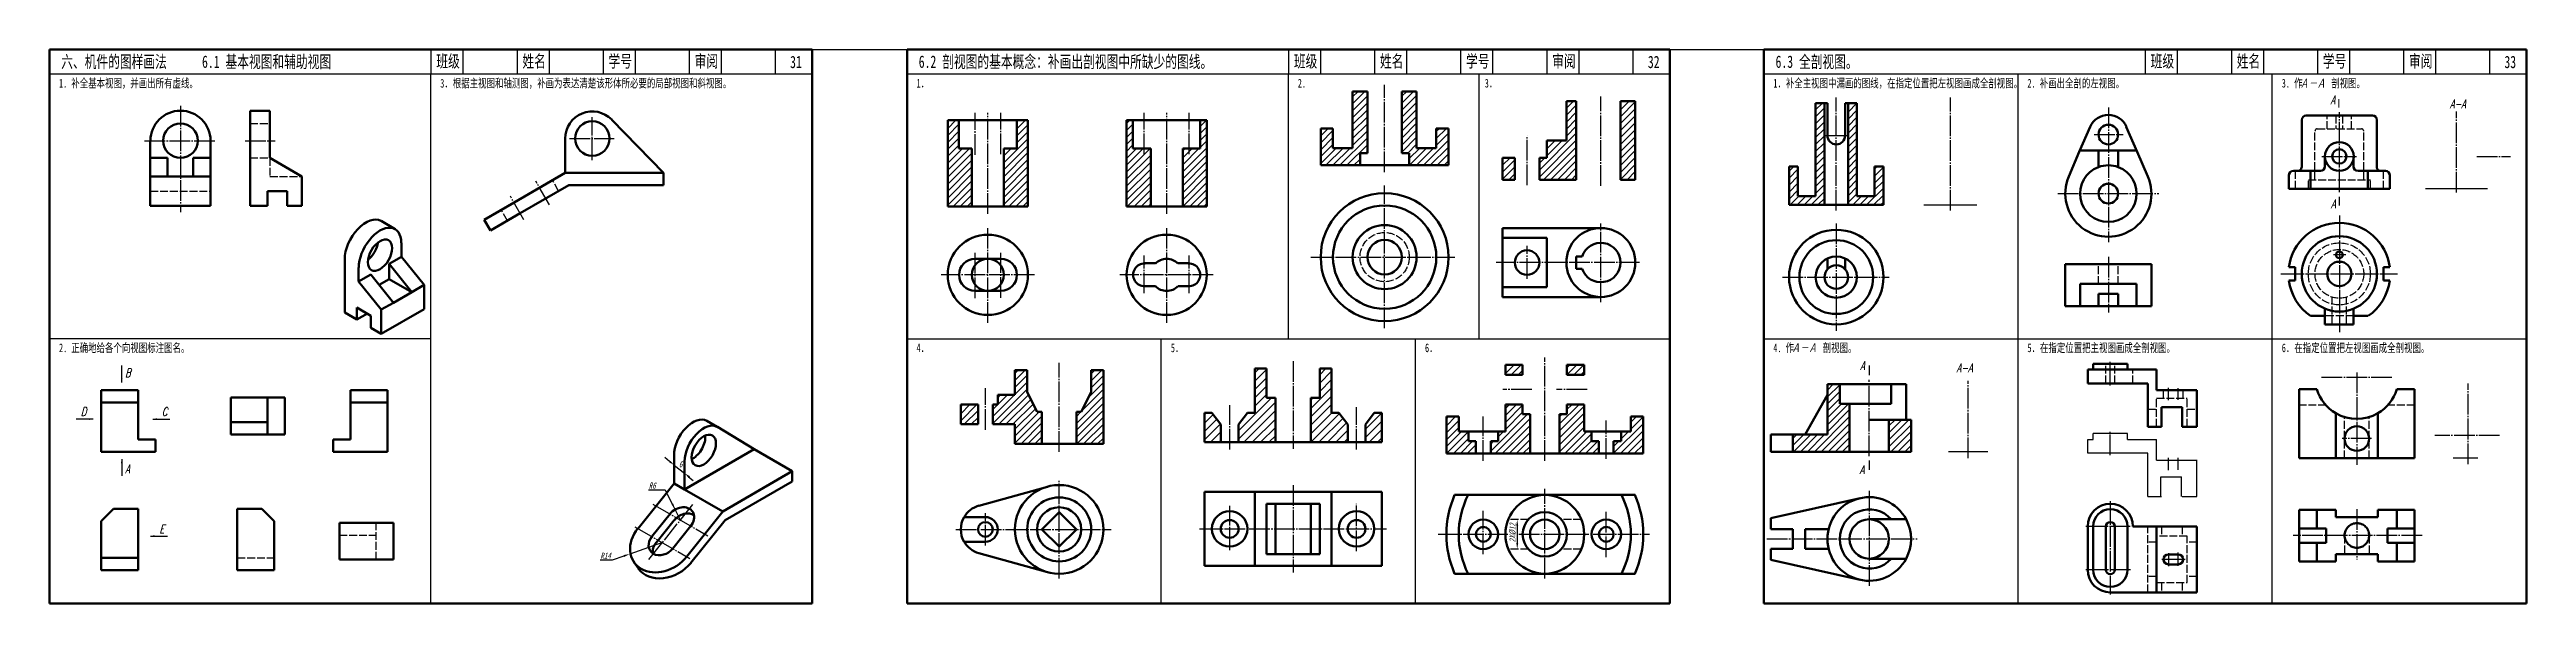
# Model space of a CAD drawing. Header units: millimetres. Extents: x -334 to 3025, y 133 to 867.
# Drawn here: x -334 to 673, y 642 to 867 of the extents above; entities that cross this region are included whole.
import ezdxf

# ---------------------------------------------------------------- set-up
doc = ezdxf.new("R2010")
doc.units = ezdxf.units.MM
doc.header["$LTSCALE"] = 0.8
doc.header["$PDMODE"] = 33
doc.header["$PDSIZE"] = 1.5
doc.linetypes.add('myCENTER', pattern=[18, 15, -1, 1, -1])
doc.linetypes.add('myHIDDEN', pattern=[5, 4, -1])
doc.layers.get('Defpoints').update_dxf_attribs({"lineweight": 20})
for name, color, linetype, lineweight in [('中心线', 7, 'myCENTER', 25), ('剖面线', 7, 'Continuous', 25), ('尺寸', 7, 'Continuous', 25), ('文字', 7, 'Continuous', 25), ('标注', 7, 'Continuous', 25), ('标题文字', 7, 'Continuous', 25), ('粗实线', 7, 'Continuous', 50), ('细实线', 7, 'Continuous', 25), ('虚线', 7, 'myHIDDEN', 25)]:
    doc.layers.add(name, color=color, linetype=linetype, lineweight=lineweight)
doc.styles.add('字母标注-2.5号', font='txt.shx', dxfattribs={"width": 0.7, "oblique": 15, "height": 2.5})
doc.styles.add('尺寸文字1-2.5号', font='SimSun.ttf', dxfattribs={"width": 0.7, "oblique": 15, "height": 2.5})
doc.styles.add('标题字母', font='', dxfattribs={"width": 0.7, "oblique": 15, "height": 5})
doc.styles.add('标题汉字1-5号', font='SimSun.ttf', dxfattribs={"width": 0.7, "height": 5})
doc.styles.add('标题汉字2-3.5号', font='SimSun.ttf', dxfattribs={"width": 0.7, "height": 3.5})
doc.styles.get('标题字母').set_extended_font_data('FZFangSong-Z02')
doc.dimstyles.new('尺寸25', dxfattribs={"dimtxt": 2.5, "dimasz": 2.5, "dimexe": 2, "dimexo": 0, "dimgap": 0.5, "dimtad": 1, "dimdec": 0, "dimdsep": 46, "dimtxsty": '尺寸文字1-2.5号', "dimcen": 0, "dimadec": 0, "dimazin": 0, "dimtfac": 1, "dimtdec": 0, "dimtmove": 0, "dimatfit": 3, "dimfxl": 0, "dimarcsym": 0})
pattern_1 = [(45, (0, 285.6778), (-1.4142136, 1.4142136), [])]
pattern_2 = [(45, (77.5, 289.6149), (-1.4142136, 1.4142136), [])]
pattern_3 = [(45, (234.3003, 702.7806), (-1.414214, 1.414214), [])]
pattern_4 = [(45, (-28.354, 204.6416), (-1.697056, 1.697056), [])]

msp = doc.modelspace()

# ---------------------------------------------------------------- texts
at = {"layer": '尺寸', "style": '尺寸文字1-2.5号', "oblique": 15, "width": 0.7}
msp.add_text('6', height=2.5, dxfattribs=at).set_placement((-77.7, 697.2))
at = {"layer": '尺寸', "insert": (-88.5, 689.8), "char_height": 2.5, "attachment_point": 5, "style": '尺寸文字1-2.5号'}
msp.add_mtext('R6', dxfattribs=at)
at = {"layer": '尺寸', "insert": (261.2, 670.6), "char_height": 2.5, "attachment_point": 5, "rotation": 90, "style": '尺寸文字1-2.5号'}
msp.add_mtext('2X%%C12', dxfattribs=at)
at = {"layer": '标注', "style": '字母标注-2.5号', "oblique": 15, "width": 0.7}
for s, p in [('A', (593.7, 844.8)), ('A-A', (642.2, 843.1)), ('A', (593.9, 802.5)), ('B', (-302.8, 733.9)), ('A', (402.5, 736.8)), ('A-A', (441.7, 735.9)), ('D', (-320.8, 718.1)), ('C', (-287.9, 718.1)), ('A', (-302.8, 694.8)), ('A', (402.3, 694.5)), ('E', (-288.9, 670.4))]:
    msp.add_text(s, height=3.5, dxfattribs=at).set_placement(p)
at = {"layer": '标题文字', "width": 0.7}
for s, height, style, p in [('六、机件的图样画法      6.1 基本视图和辅助视图', 5, '标题汉字1-5号', (-328.8, 859.5)), ('班级', 5, '标题汉字1-5号', (-176.3, 859.7)), ('姓名', 5, '标题汉字1-5号', (-141.3, 859.7)), ('学号', 5, '标题汉字1-5号', (-106.3, 859.7)), ('审阅', 5, '标题汉字1-5号', (-71.3, 859.7)), ('31', 5, '标题汉字1-5号', (-32.5, 859.4)), ('6.2 剖视图的基本概念：补画出剖视图中所缺少的图线。', 5, '标题汉字1-5号', (19.8, 859.5)), ('班级', 5, '标题汉字1-5号', (172.3, 859.7)), ('姓名', 5, '标题汉字1-5号', (207.3, 859.7)), ('学号', 5, '标题汉字1-5号', (242.3, 859.7)), ('审阅', 5, '标题汉字1-5号', (277.3, 859.7)), ('32', 5, '标题汉字1-5号', (316.2, 859.4)), ('6.3 全剖视图。', 5, '标题汉字1-5号', (368.1, 859.5)), ('班级', 5, '标题汉字1-5号', (520.6, 859.7)), ('姓名', 5, '标题汉字1-5号', (555.6, 859.7)), ('学号', 5, '标题汉字1-5号', (590.6, 859.7)), ('审阅', 5, '标题汉字1-5号', (625.6, 859.7)), ('33', 5, '标题汉字1-5号', (664.4, 859.4)), ('1. 补全基本视图，并画出所有虚线。', 3.5, '标题汉字2-3.5号', (-329.7, 851.5)), ('3．根据主视图和轴测图，补画为表达清楚该形体所必要的局部视图和斜视图。', 3.5, '标题汉字2-3.5号', (-174.7, 851.5)), ('1．', 3.5, '标题汉字2-3.5号', (18.9, 851.5)), ('2.', 3.5, '标题汉字2-3.5号', (173.9, 851.5)), ('3．', 3.5, '标题汉字2-3.5号', (249.9, 851.5)), ('1．补全主视图中漏画的图线，在指定位置把左视图画成全剖视图。', 3.5, '标题汉字2-3.5号', (367.2, 851.5)), ('2. 补画出全剖的左视图。', 3.5, '标题汉字2-3.5号', (470.5, 851.5)), ('3. 作       剖视图。', 3.5, '标题汉字2-3.5号', (573.9, 851.5)), ('2. 正确地给各个向视图标注图名。', 3.5, '标题汉字2-3.5号', (-329.7, 744)), ('4．', 3.5, '标题汉字2-3.5号', (18.9, 744)), ('5．', 3.5, '标题汉字2-3.5号', (122.3, 744)), ('6．', 3.5, '标题汉字2-3.5号', (225.6, 744)), ('4. 作       剖视图。', 3.5, '标题汉字2-3.5号', (367.2, 744)), ('5．在指定位置把主视图画成全剖视图。', 3.5, '标题汉字2-3.5号', (470.5, 744)), ('6．在指定位置把左视图画成全剖视图。 ', 3.5, '标题汉字2-3.5号', (573.9, 744))]:
    msp.add_text(s, height=height, dxfattribs=dict(at, style=style)).set_placement(p)
at = {"layer": '标题文字', "style": '标题字母', "oblique": 15, "width": 0.7}
for p in [(581.3, 851.5), (374.6, 744)]:
    msp.add_text('Ａ－Ａ', height=3.5, dxfattribs=at).set_placement(p)

# ---------------------------------------------------------------- blocks, each defined once
blk = doc.blocks.new('*D71')
at = {"layer": 'Defpoints', "color": 0}
for p in [(-84.4, 666.7), (-97.6, 662)]:
    blk.add_point(p, dxfattribs=at)
at = {"layer": '尺寸', "color": 0, "lineweight": -2}
for p, q in [((-84.4, 666.7), (-97.6, 662)), ((-109.7, 659.6), (-104.7, 659.6)), ((-104.7, 659.6), (-100, 661.2))]:
    blk.add_line(p, q, dxfattribs=at)
at = {"layer": '尺寸', "color": 0}
blk.add_solid([(-100.1, 661.6), (-99.9, 660.8), (-97.6, 662)], dxfattribs=at)
at = {"layer": '尺寸', "color": 0, "insert": (-107.5, 661.3), "char_height": 2.5, "attachment_point": 5, "style": '尺寸文字1-2.5号'}
blk.add_mtext('R14', dxfattribs=at)

# ---------------------------------------------------------------- dimensions: what is measured, and where the dimension line sits
at = {"layer": '尺寸'}
dim = msp.add_radius_dim(center=(-84.4, 666.7), mpoint=(-97.6, 662), dimstyle='尺寸25', override={"dimtoh": 1}, dxfattribs=at)
dim.commit()
dim.dimension.update_dxf_attribs({"geometry": '*D71', "text_midpoint": (-107.5, 661.3)})

# ---------------------------------------------------------------- hatches: boundary and pattern name
at = {"layer": '剖面线'}
h = msp.add_hatch(dxfattribs=at)
h.set_pattern_fill('_USER', color=256, scale=2, angle=45, style=0, pattern_type=0)
h.set_pattern_definition([(45, (396.833, 290.3452), (-1.4142136, 1.4142136), [])])
h.paths.add_polyline_path([(235.2, 819.9), (235.2, 834.9), (230.2, 834.9), (230.2, 826.9), (222.2, 826.9), (222.2, 849.9), (216.2, 849.9), (216.2, 824.9), (219.2, 824.9), (219.2, 819.9)])
h.paths.add_polyline_path([(183.2, 834.9), (183.2, 819.9), (199.2, 819.9), (199.2, 824.9), (202.2, 824.9), (202.2, 849.9), (196.2, 849.9), (196.2, 826.9), (188.2, 826.9), (188.2, 834.9)])
h = msp.add_hatch(dxfattribs=at)
h.set_pattern_fill('_USER', color=256, scale=2, angle=45, style=0, pattern_type=0)
h.set_pattern_definition(pattern_2)
h.paths.add_polyline_path([(287.1, 846), (283.1, 846), (283.1, 830), (275.1, 830), (275.1, 823), (272.1, 823), (272.1, 814), (287.1, 814)])
h = msp.add_hatch(dxfattribs=at)
h.set_pattern_fill('_USER', color=256, scale=2, angle=45, style=0, pattern_type=0)
h.set_pattern_definition(pattern_2)
h.paths.add_polyline_path([(311.1, 846), (305.1, 846), (305.1, 814), (311.1, 814)])
h = msp.add_hatch(dxfattribs=at)
h.set_pattern_fill('_USER', color=256, scale=2, angle=45, style=0, pattern_type=0)
h.set_pattern_definition(pattern_1)
h.paths.add_polyline_path([(31.6, 803.2), (41.4, 803.2), (41.4, 826.7), (36.1, 826.7), (36.1, 838.2), (31.6, 838.2)])
h = msp.add_hatch(dxfattribs=at)
h.set_pattern_fill('_USER', color=256, scale=2, angle=45, style=0, pattern_type=0)
h.set_pattern_definition(pattern_1)
h.paths.add_polyline_path([(64.2, 838.2), (59.7, 838.2), (59.7, 826.7), (54.4, 826.7), (54.4, 803.2), (64.2, 803.2)])
h = msp.add_hatch(dxfattribs=at)
h.set_pattern_fill('_USER', color=256, scale=2, angle=45, style=0, pattern_type=0)
h.set_pattern_definition(pattern_1)
h.paths.add_polyline_path([(104.3, 803.2), (114.1, 803.2), (114.1, 826.7), (106.9, 826.7), (106.9, 838.2), (104.3, 838.2)])
h = msp.add_hatch(dxfattribs=at)
h.set_pattern_fill('_USER', color=256, scale=2, angle=45, style=0, pattern_type=0)
h.set_pattern_definition(pattern_1)
h.paths.add_polyline_path([(136.9, 838.2), (134.2, 838.2), (134.2, 826.7), (127.1, 826.7), (127.1, 803.2), (136.9, 803.2)])
h = msp.add_hatch(dxfattribs=at)
h.set_pattern_fill('_USER', color=256, scale=2, angle=45, style=0, pattern_type=0)
h.set_pattern_definition([(45, (141.6032, 393.1778), (-1.4142136, 1.4142136), [])])
h.paths.add_polyline_path([(373.6, 803.8), (388, 803.8), (388, 845.2), (384.4, 845.2), (384.4, 807.4), (377.2, 807.4), (377.2, 819.4), (373.6, 819.4)])
h.paths.add_polyline_path([(401.2, 845.2), (397.6, 845.2), (397.6, 803.8), (412, 803.8), (412, 819.4), (408.4, 819.4), (408.4, 807.4), (401.2, 807.4)])
h = msp.add_hatch(dxfattribs=at)
h.set_pattern_fill('_USER', color=256, scale=2, angle=45, style=0, pattern_type=0)
h.set_pattern_definition(pattern_2)
h.paths.add_polyline_path([(262.1, 823), (257.1, 823), (257.1, 814), (262.1, 814)])
h = msp.add_hatch(dxfattribs=at)
h.set_pattern_fill('_USER', color=256, scale=2, angle=45, style=0, pattern_type=0)
h.set_pattern_definition([(45, (-85.9899, 675.2985), (-1.414214, 1.414214), [])])
h.paths.add_polyline_path([(43.9, 722.7), (36.9, 722.7), (36.9, 714.7), (43.9, 714.7)])
h.paths.add_polyline_path([(69.9, 706.7), (69.9, 719.7), (67.9, 719.7), (63.9, 727.7), (63.9, 736.7), (58.9, 736.7), (58.9, 726.7), (51.9, 726.7), (51.9, 722.7), (49.9, 722.7), (49.9, 714.7), (58.9, 714.7), (58.9, 706.7)])
h.paths.add_polyline_path([(83.9, 719.7), (83.9, 706.7), (94.9, 706.7), (94.9, 736.7), (89.9, 736.7), (89.9, 727.7), (85.9, 719.7)])
h = msp.add_hatch(dxfattribs=at)
h.set_pattern_fill('_USER', color=256, scale=2.4, angle=45, style=0, pattern_type=0)
h.set_pattern_definition(pattern_4)
h.paths.add_polyline_path([(164.8, 707.4), (164.8, 725.4), (161.2, 725.4), (161.2, 737.4), (156.4, 737.4), (156.4, 719.4), (153.4, 719.4), (149.8, 714.6), (149.8, 707.4)])
h = msp.add_hatch(dxfattribs=at)
h.set_pattern_fill('_USER', color=256, scale=2.4, angle=45, style=0, pattern_type=0)
h.set_pattern_definition(pattern_4)
h.paths.add_polyline_path([(179.2, 707.4), (194.2, 707.4), (194.2, 714.6), (190.6, 719.4), (187.6, 719.4), (187.6, 737.4), (182.8, 737.4), (182.8, 725.4), (179.2, 725.4)])
h = msp.add_hatch(dxfattribs=at)
h.set_pattern_fill('_USER', color=256, scale=2, angle=45, style=0, pattern_type=0)
h.set_pattern_definition(pattern_3)
h.paths.add_polyline_path([(265.3, 734.8), (265.3, 738.8), (258.3, 738.8), (258.3, 734.8)])
h = msp.add_hatch(dxfattribs=at)
h.set_pattern_fill('_USER', color=256, scale=2, angle=45, style=0, pattern_type=0)
h.set_pattern_definition(pattern_3)
h.paths.add_polyline_path([(283.3, 738.8), (283.3, 734.8), (290.3, 734.8), (290.3, 738.8)])
h = msp.add_hatch(dxfattribs=at)
h.set_pattern_fill('_USER', color=256, scale=2, angle=45, style=0, pattern_type=0)
h.set_pattern_definition(pattern_1)
h.paths.add_polyline_path([(398.2, 723), (394.2, 723), (394.2, 731), (389.2, 731), (389.2, 710.5), (380.2, 710.5), (375.2, 710.5), (375.2, 703.5), (398.2, 703.5)])
h.paths.add_polyline_path([(414.2, 703.5), (423.2, 703.5), (423.2, 716.5), (414.2, 716.5)])
h = msp.add_hatch(dxfattribs=at)
h.set_pattern_fill('_USER', color=256, scale=2.4, angle=45, style=0, pattern_type=0)
h.set_pattern_definition(pattern_4)
h.paths.add_polyline_path([(142.6, 707.4), (142.6, 714.6), (139, 719.4), (136, 719.4), (136, 707.4)])
h = msp.add_hatch(dxfattribs=at)
h.set_pattern_fill('_USER', color=256, scale=2.4, angle=45, style=0, pattern_type=0)
h.set_pattern_definition(pattern_4)
h.paths.add_polyline_path([(208, 707.4), (208, 719.4), (205, 719.4), (201.4, 714.6), (201.4, 707.4)])
h = msp.add_hatch(dxfattribs=at)
h.set_pattern_fill('_USER', color=256, scale=2, angle=45, style=0, pattern_type=0)
h.set_pattern_definition(pattern_3)
h.paths.add_polyline_path([(243.3, 707.8), (243.3, 711.8), (239.3, 711.8), (239.3, 717.8), (234.3, 717.8), (234.3, 702.8), (246.3, 702.8), (246.3, 707.8)])
h = msp.add_hatch(dxfattribs=at)
h.set_pattern_fill('_USER', color=256, scale=2, angle=45, style=0, pattern_type=0)
h.set_pattern_definition(pattern_3)
h.paths.add_polyline_path([(258.3, 711.8), (255.3, 711.8), (255.3, 707.8), (252.3, 707.8), (252.3, 702.8), (268.3, 702.8), (268.3, 718.8), (265.3, 718.8), (265.3, 722.8), (258.3, 722.8)])
h = msp.add_hatch(dxfattribs=at)
h.set_pattern_fill('_USER', color=256, scale=2, angle=45, style=0, pattern_type=0)
h.set_pattern_definition(pattern_3)
h.paths.add_polyline_path([(290.3, 711.8), (290.3, 722.8), (283.3, 722.8), (283.3, 718.8), (280.3, 718.8), (280.3, 702.8), (296.3, 702.8), (296.3, 707.8), (293.3, 707.8), (293.3, 711.8)])
h = msp.add_hatch(dxfattribs=at)
h.set_pattern_fill('_USER', color=256, scale=2, angle=45, style=0, pattern_type=0)
h.set_pattern_definition(pattern_3)
h.paths.add_polyline_path([(314.3, 702.8), (314.3, 717.8), (309.3, 717.8), (309.3, 711.8), (305.3, 711.8), (305.3, 707.8), (302.3, 707.8), (302.3, 702.8)])

# ---------------------------------------------------------------- linework, layer by layer
for p, q in [((170.1, 749.4), (170.1, 856.9)), ((247.6, 749.4), (247.6, 856.9)), ((466.7, 641.9), (466.7, 856.9)), ((570, 641.9), (570, 856.9)), ((-178.5, 749.4), (-333.5, 749.4)), ((15.1, 749.4), (325.1, 749.4)), ((118.4, 641.9), (118.4, 749.4)), ((221.8, 641.9), (221.8, 749.4)), ((363.4, 749.4), (673.4, 749.4))]:
    msp.add_line(p, q)
at = {"layer": '中心线', "ltscale": 0.7}
for p, q in [((209.2, 817.1), (209.2, 852.6)), ((297.1, 811.6), (297.1, 847.8)), ((392.8, 801.5), (392.8, 847.5)), ((439.2, 801.5), (439.2, 847.5)), ((-280.3, 844.1), (-280.3, 800.8)), ((-112.9, 822), (-112.9, 839.4)), ((42.7, 824.2), (42.7, 841.2)), ((47.9, 800.2), (47.9, 841.2)), ((53.2, 824.4), (53.2, 841.2)), ((111.4, 824.4), (111.4, 841.2)), ((120.6, 800.2), (120.6, 841.2)), ((129.8, 824.4), (129.8, 841.2)), ((503.4, 843.4), (503.4, 788.7)), ((597.3, 809), (597.3, 841.5)), ((644.9, 808.8), (644.9, 841.7)), ((-294.9, 829.9), (-266.1, 829.9)), ((-254, 829.9), (-241.8, 829.9)), ((-122.2, 830.8), (-104, 830.8)), ((267.1, 811.8), (267.1, 832)), ((387.9, 832), (397.7, 832)), ((497.6, 832.4), (509.4, 832.4)), ((590.2, 823.5), (604.3, 823.5)), ((653.2, 823.5), (666.9, 823.5)), ((209.2, 753.8), (209.2, 811.7)), ((482.9, 808.4), (523.9, 808.4)), ((297.1, 764.3), (297.1, 796.3)), ((392.8, 796.3), (392.8, 752.6)), ((597.3, 799.5), (597.3, 752.1)), ((47.9, 755.9), (47.9, 794.4)), ((120.6, 755.9), (120.6, 794.4)), ((267.1, 773.8), (267.1, 787.2)), ((66.9, 775.4), (28.9, 775.4)), ((42.7, 765.9), (42.7, 784.5)), ((53.2, 766.1), (53.2, 784.3)), ((139.5, 775.4), (101.6, 775.4)), ((111.4, 767.9), (111.4, 783.3)), ((129.8, 767.9), (129.8, 783.3)), ((179.2, 782.6), (237.7, 782.6)), ((312.8, 780.4), (254.5, 780.4)), ((503.4, 782.7), (503.4, 760.1)), ((573.5, 775.8), (621, 775.8)), ((599.9, 783.5), (594.9, 783.5)), ((370.9, 774.5), (414.3, 774.5)), ((76.9, 703.5), (76.9, 739.7)), ((172, 740.4), (172, 704.7)), ((274.3, 699.8), (274.3, 741.8)), ((504.2, 730.5), (504.2, 740.1)), ((604.4, 735.8), (604.4, 698.2)), ((46.9, 712.5), (46.9, 729.4)), ((269, 728.8), (257.2, 728.8)), ((291.5, 728.8), (279, 728.8)), ((406.2, 701.7), (406.2, 732.7)), ((446.4, 700.9), (446.4, 732.4)), ((527.8, 724.5), (527.8, 729.5)), ((531.8, 724.6), (531.8, 729.4)), ((590.1, 733.9), (619, 733.9)), ((649.6, 698.5), (649.6, 731.3)), ((146.2, 704.4), (146.2, 722.5)), ((197.8, 704.4), (197.8, 721.7)), ((249.3, 699.8), (249.3, 717.8)), ((299.3, 700.6), (299.3, 716.3)), ((504.2, 702.1), (504.2, 711.7)), ((610.4, 708.9), (598.5, 708.9)), ((662.4, 710.1), (636.1, 710.1)), ((527.8, 696.1), (527.8, 701.1)), ((531.8, 696.2), (531.8, 701)), ((76.9, 652), (76.9, 692)), ((172, 690), (172, 654.5)), ((274.3, 652.1), (274.3, 688.5)), ((406.2, 687.7), (406.2, 648.6)), ((-89.9, 659.8), (-72, 682.1)), ((46.9, 665.4), (46.9, 678.6)), ((146.2, 663.5), (146.2, 681.6)), ((197.8, 663.2), (197.8, 682.4)), ((249.3, 661.9), (249.3, 679.6)), ((299.3, 660.7), (299.3, 679.3)), ((504.2, 683.4), (504.2, 645.6)), ((604.4, 680.2), (604.4, 659.7)), ((34.9, 672), (98, 672)), ((134, 672.2), (210, 672.2)), ((231, 670), (259.3, 670)), ((263.7, 670), (316.8, 670)), ((364.6, 668.1), (425.7, 668.1)), ((512.3, 673.2), (494.3, 673.2)), ((630.9, 669.5), (578.5, 669.5)), ((512.4, 655.6), (494.3, 655.6)), ((534.6, 659.8), (525, 659.8)), ((527.8, 662.4), (527.8, 657)), ((531.8, 657.2), (531.8, 662.6))]:
    msp.add_line(p, q, dxfattribs=at)
at = {"layer": '中心线', "ltscale": 0.7, "extrusion": (0, 1, 0)}
for p, q in [((-140.7, 797.8), (-146.2, 807.4)), ((-130.3, 803.8), (-135.8, 813.4))]:
    msp.add_line(p, q, dxfattribs=at)
at = {"layer": '中心线', "ltscale": 0.7, "extrusion": (0, 0.816497, 0.57735)}
for p, q in [((-88.3, 682.3), (-65.9, 669.4)), ((-95.6, 673.1), (-73.3, 660.2))]:
    msp.add_line(p, q, dxfattribs=at)
at = {"layer": '尺寸'}
for p, q in [((-23.5, 866.9), (406.3, 866.9)), ((-81.5, 699.6), (-83.4, 701.2)), ((-79.5, 698), (-75.4, 694.8)), ((-90.1, 688.1), (-83.3, 688.1)), ((-83.3, 688.1), (-80.4, 682.3)), ((-73.8, 693.4), (-71.9, 691.9)), ((-77.1, 675.8), (-79.8, 681.2)), ((263.1, 673.5), (263.1, 666.5))]:
    msp.add_line(p, q, dxfattribs=at)
for points in [[(-81.2, 699.9), (-81.7, 699.3), (-79.5, 698)], [(-73.2, 693.6), (-73.7, 692.9), (-75.4, 694.8)], [(-80, 682.5), (-80.7, 682.1), (-79.2, 680.1)], [(262.7, 673.5), (263.5, 673.5), (263.1, 676)], [(262.7, 666.5), (263.5, 666.5), (263.1, 664)]]:
    msp.add_solid(points, dxfattribs=at)
at = {"layer": '文字'}
for points in [[(406.2, 734.6, 0.5, 0.5, 0), (406.2, 738.6, 0, 0, 0), (409.2, 738.6, 0.8, 0, 0), (412.7, 738.6, 0, 0, 0)], [(406.2, 700.1, 0.5, 0.5, 0), (406.2, 696.1, 0, 0, 0), (409.2, 696.1, 0.8, 0, 0), (412.7, 696.1, 0, 0, 0)]]:
    msp.add_lwpolyline(points, format="xyseb", dxfattribs=at)
at = {"layer": '标注'}
for p, q in [((-304.2, 731.7), (-304.2, 738.6)), ((-315.8, 716.8), (-322.7, 716.8)), ((-291.6, 716.8), (-284.7, 716.8)), ((-304.2, 700.5), (-304.2, 693.7)), ((-292.5, 669.3), (-285.6, 669.3))]:
    msp.add_line(p, q, dxfattribs=at)
for points in [[(597.1, 843.3, 0.45, 0.45, 0), (597.1, 846.9, 0, 0, 0), (599.8, 846.9, 0.72, 0, 0), (602.9, 846.9, 0, 0, 0)], [(597.3, 807.1, 0.45, 0.45, 0), (597.3, 803.5, 0, 0, 0), (600, 803.5, 0.72, 0, 0), (603.1, 803.5, 0, 0, 0)], [(-304.2, 731.7, 0, 0.7, 0), (-304.2, 733.4, 0.7, 0.7, 0)], [(-315.8, 716.8, 0, 0.7, 0), (-317.5, 716.8, 0.7, 0.7, 0)], [(-291.6, 716.8, 0, 0.7, 0), (-291.6, 716.8, 0.7, 0.7, 0)], [(-291.6, 716.8, 0, 0.7, 0), (-291.6, 716.8, 0.7, 0.7, 0), (-291.6, 716.8, 0.7, 0.7, 0)], [(-291.6, 716.8, 0, 0.7, 0), (-289.9, 716.8, 0.7, 0.7, 0)], [(-304.2, 700.5, 0, 0.7, 0), (-304.2, 700.5, 0.7, 0.7, 0)], [(-304.2, 700.5, 0, 0.7, 0), (-304.2, 700.5, 0.7, 0.7, 0), (-304.2, 700.5, 0.7, 0.7, 0)], [(-304.2, 700.5, 0, 0.7, 0), (-304.2, 698.9, 0.7, 0.7, 0)], [(-292.5, 669.3, 0, 0.7, 0), (-292.5, 669.3, 0.7, 0.7, 0)], [(-292.5, 669.3, 0, 0.7, 0), (-292.5, 669.3, 0.7, 0.7, 0), (-292.5, 669.3, 0.7, 0.7, 0)], [(-292.5, 669.3, 0, 0.7, 0), (-290.8, 669.3, 0.7, 0.7, 0)]]:
    msp.add_lwpolyline(points, format="xyseb", dxfattribs=at)
at = {"layer": '粗实线'}
for p, q in [((-333.5, 866.9), (-333.5, 641.9)), ((-23.5, 866.9), (-333.5, 866.9)), ((-23.5, 641.9), (-23.5, 866.9)), ((15.1, 866.9), (15.1, 641.9)), ((325.1, 866.9), (15.1, 866.9)), ((325.1, 641.9), (325.1, 866.9)), ((363.4, 866.9), (363.4, 641.9)), ((673.4, 866.9), (363.4, 866.9)), ((673.4, 641.9), (673.4, 866.9)), ((106.9, 826.7), (106.9, 838.2)), ((134.2, 826.7), (134.2, 838.2)), ((384.4, 807.4), (384.4, 845.2)), ((384.4, 845.2), (389.2, 845.2)), ((388, 803.8), (388, 845.2)), ((389.2, 832), (389.2, 845.2)), ((396.4, 832), (396.4, 845.2)), ((396.4, 845.2), (401.2, 845.2)), ((397.6, 803.8), (397.6, 845.2)), ((401.2, 807.4), (401.2, 845.2)), ((373.6, 819.4), (377.2, 819.4)), ((373.6, 803.8), (373.6, 819.4)), ((377.2, 807.4), (377.2, 819.4)), ((408.4, 807.4), (408.4, 819.4)), ((408.4, 819.4), (412, 819.4)), ((412, 803.8), (412, 819.4)), ((377.2, 807.4), (384.4, 807.4)), ((401.2, 807.4), (408.4, 807.4)), ((373.6, 803.8), (412, 803.8)), ((257.1, 790.4), (257.1, 794.4)), ((257.1, 794.4), (297.1, 794.4)), ((257.1, 770.4), (257.1, 790.4)), ((257.1, 790.4), (275.1, 790.4)), ((275.1, 790.4), (275.1, 770.4)), ((42.7, 781.9), (53.2, 781.9)), ((111.4, 780.1), (116, 780.1)), ((129.8, 780.1), (125.2, 780.1)), ((287.1, 782.9), (289.5, 782.9)), ((287.1, 777.9), (287.1, 782.9)), ((289.5, 777.9), (287.1, 777.9)), ((389.2, 782.1), (389.2, 777.7)), ((396.4, 782.1), (396.4, 777.7)), ((487.3, 779.7), (485.9, 779.7)), ((485.9, 779.7), (485.9, 762.7)), ((496, 779.7), (487.3, 779.7)), ((510.7, 779.7), (496, 779.7)), ((519.4, 779.7), (510.7, 779.7)), ((520.9, 779.7), (519.4, 779.7)), ((520.9, 779.7), (520.9, 762.7)), ((576.8, 778.5), (579.3, 778.5)), ((579.3, 778.5), (579.3, 773.1)), ((615.3, 773.1), (615.3, 778.5)), ((615.3, 778.5), (617.8, 778.5)), ((53.2, 768.9), (42.7, 768.9)), ((111.4, 770.8), (116, 770.8)), ((129.8, 770.8), (125.2, 770.8)), ((257.1, 766.4), (257.1, 770.4)), ((275.1, 770.4), (257.1, 770.4)), ((297.1, 766.4), (257.1, 766.4)), ((491.9, 771.7), (496, 771.7)), ((491.9, 771.7), (491.9, 762.7)), ((496, 771.7), (510.7, 771.7)), ((499.4, 762.7), (499.4, 767.7)), ((499.4, 767.7), (507.4, 767.7)), ((507.4, 767.7), (507.4, 762.7)), ((510.7, 771.7), (514.9, 771.7)), ((514.9, 771.7), (514.9, 762.7)), ((579.3, 773.1), (576.8, 773.1)), ((617.8, 773.1), (615.3, 773.1)), ((485.9, 762.7), (487.3, 762.7)), ((487.3, 762.7), (491.6, 762.7)), ((499.4, 762.7), (491.6, 762.7)), ((507.4, 762.7), (499.4, 762.7)), ((515.1, 762.7), (507.4, 762.7)), ((515.1, 762.7), (519.4, 762.7)), ((519.4, 762.7), (520.9, 762.7)), ((591.4, 758.7), (585.6, 758.7)), ((591.4, 761.7), (591.4, 761.6)), ((591.6, 761.6), (591.4, 761.6)), ((591.4, 761.6), (591.4, 758.7)), ((591.4, 758.7), (591.4, 755.3)), ((603.1, 755.3), (591.4, 755.3)), ((603.1, 761.6), (602.9, 761.6)), ((603.1, 761.6), (603.1, 761.7)), ((603.1, 758.7), (603.1, 761.6)), ((608.9, 758.7), (603.1, 758.7)), ((603.1, 758.7), (603.1, 755.3)), ((495, 731.3), (495, 736.9)), ((495, 736.9), (523, 736.9)), ((497.2, 739.3), (511.2, 739.3)), ((497.2, 736.9), (497.2, 739.3)), ((511.2, 736.9), (511.2, 739.3)), ((523, 728.5), (523, 736.9)), ((-259.9, 725.6), (-244.9, 725.6)), ((-259.9, 725.6), (-259.9, 715.6)), ((-244.9, 725.6), (-237.9, 725.6)), ((-244.9, 725.6), (-244.9, 715.6)), ((-237.9, 725.6), (-237.9, 710.6)), ((495, 731.3), (519.4, 731.3)), ((519.4, 713.7), (519.4, 731.3)), ((523, 728.5), (539.4, 728.5)), ((539.4, 713.7), (539.4, 728.5)), ((-259.9, 710.6), (-259.9, 715.6)), ((-259.9, 715.6), (-244.9, 715.6)), ((-244.9, 715.6), (-244.9, 710.6)), ((525, 721.7), (533.4, 721.7)), ((525, 713.7), (525, 721.7)), ((533.4, 713.7), (533.4, 721.7)), ((-244.9, 710.6), (-259.9, 710.6)), ((-244.9, 710.6), (-237.9, 710.6)), ((519.4, 713.7), (525, 713.7)), ((533.4, 713.7), (539.4, 713.7)), ((44.3, 681.6), (72.1, 689.3)), ((136, 657.2), (136, 687.2)), ((136, 687.2), (156.4, 687.2)), ((156.4, 687.2), (187.6, 687.2)), ((156.4, 657.2), (156.4, 687.2)), ((187.6, 687.2), (187.6, 657.2)), ((187.6, 687.2), (208, 687.2)), ((208, 687.2), (208, 657.2)), ((237.6, 686), (243.2, 686)), ((243.2, 686), (274.3, 686)), ((274.3, 686), (305.4, 686)), ((305.4, 686), (311, 686)), ((-200.7, 674.7), (-215.7, 674.7)), ((-215.7, 674.7), (-215.7, 669.7)), ((-200.7, 674.7), (-193.7, 674.7)), ((-193.7, 659.7), (-193.7, 674.7)), ((38.3, 677), (46.9, 677)), ((69.9, 672), (76.9, 679)), ((76.9, 679), (83.9, 672)), ((161.2, 662), (161.2, 682.4)), ((161.2, 682.4), (182.8, 682.4)), ((164.8, 682.4), (164.8, 662)), ((179.2, 662), (179.2, 682.4)), ((182.8, 682.4), (182.8, 662)), ((366.2, 676.6), (402.5, 684.7)), ((366.2, 672.1), (366.2, 676.6)), ((415.1, 676.1), (406.2, 676.1)), ((415.1, 676.1), (421.2, 676.1)), ((580.9, 680), (580.9, 672.4)), ((588.2, 680), (580.9, 680)), ((588.2, 672.4), (588.2, 680)), ((588.2, 680), (595.9, 680)), ((595.9, 677), (595.9, 680)), ((612.9, 677), (595.9, 677)), ((612.9, 680), (612.9, 677)), ((612.9, 680), (620.7, 680)), ((627.9, 680), (620.7, 680)), ((620.7, 680), (620.7, 672.4)), ((627.9, 672.4), (627.9, 680)), ((-215.7, 659.7), (-215.7, 669.7)), ((46.9, 667), (38.3, 667)), ((76.9, 665), (69.9, 672)), ((83.9, 672), (76.9, 665)), ((366.2, 672.1), (375.2, 672.1)), ((375.2, 672.1), (375.2, 664.1)), ((380.2, 664.1), (380.2, 672.1)), ((389.7, 672.1), (380.2, 672.1)), ((495, 673.2), (495, 655.6)), ((497.2, 673.2), (497.2, 655.6)), ((502.4, 673.2), (502.4, 655.6)), ((506, 673.2), (506, 655.6)), ((511.2, 673.2), (511.2, 655.6)), ((539.4, 673.2), (513.4, 673.2)), ((523, 646.4), (523, 673.2)), ((539.4, 646.4), (539.4, 673.2)), ((580.9, 672.4), (588.2, 672.4)), ((580.9, 666.6), (580.9, 672.4)), ((580.9, 666.6), (580.9, 659)), ((588.2, 666.6), (580.9, 666.6)), ((588.2, 672.4), (591.9, 672.4)), ((588.2, 659), (588.2, 666.6)), ((591.9, 666.6), (588.2, 666.6)), ((591.9, 672.4), (591.9, 666.6)), ((616.9, 672.4), (620.7, 672.4)), ((616.9, 666.6), (616.9, 672.4)), ((620.7, 666.6), (616.9, 666.6)), ((620.7, 672.4), (627.9, 672.4)), ((620.7, 666.6), (620.7, 659)), ((627.9, 666.6), (620.7, 666.6)), ((627.9, 672.4), (627.9, 666.6)), ((627.9, 659), (627.9, 666.6)), ((-215.7, 659.7), (-200.7, 659.7)), ((-200.7, 659.7), (-193.7, 659.7)), ((72.1, 654.6), (44.3, 662.3)), ((156.4, 657.2), (136, 657.2)), ((187.6, 657.2), (156.4, 657.2)), ((182.8, 662), (161.2, 662)), ((208, 657.2), (187.6, 657.2)), ((366.2, 659.6), (366.2, 664.1)), ((375.2, 664.1), (366.2, 664.1)), ((402.5, 651.5), (366.2, 659.6)), ((380.2, 664.1), (389.7, 664.1)), ((406.2, 660.1), (415.1, 660.1)), ((421.2, 660.1), (415.1, 660.1)), ((531.8, 661.8), (527.8, 661.8)), ((527.8, 657.8), (531.8, 657.8)), ((580.9, 659), (588.2, 659)), ((595.9, 659), (588.2, 659)), ((595.9, 662), (612.9, 662)), ((595.9, 659), (595.9, 662)), ((612.9, 662), (612.9, 659)), ((620.7, 659), (612.9, 659)), ((620.7, 659), (627.9, 659)), ((237.6, 654), (243.2, 654)), ((243.2, 654), (274.3, 654)), ((274.3, 654), (305.4, 654)), ((305.4, 654), (311, 654)), ((504.2, 646.4), (539.4, 646.4)), ((-333.5, 641.9), (-23.5, 641.9)), ((15.1, 641.9), (325.1, 641.9)), ((363.4, 641.9), (673.4, 641.9))]:
    msp.add_line(p, q, dxfattribs=at)
at = {"layer": '粗实线', "extrusion": (0, 1, 0)}
for p, q in [((196.2, 849.9), (196.2, 826.9)), ((202.2, 849.9), (196.2, 849.9)), ((202.2, 824.9), (202.2, 849.9)), ((216.2, 849.9), (216.2, 824.9)), ((222.2, 849.9), (216.2, 849.9)), ((222.2, 826.9), (222.2, 849.9)), ((283.1, 846), (287.1, 846)), ((283.1, 830), (283.1, 846)), ((287.1, 846), (287.1, 814)), ((305.1, 846), (311.1, 846)), ((305.1, 814), (305.1, 846)), ((311.1, 846), (311.1, 814)), ((-252, 842.1), (-252, 829.9)), ((-252, 842.1), (-244, 842.1)), ((-244, 829.9), (-244, 842.1)), ((-83.9, 816.8), (-105, 838.4)), ((36.1, 838.2), (31.6, 838.2)), ((31.6, 838.2), (31.6, 803.2)), ((36.1, 838.2), (42.7, 838.2)), ((36.1, 826.7), (36.1, 838.2)), ((42.7, 838.2), (53.2, 838.2)), ((53.2, 838.2), (59.7, 838.2)), ((59.7, 838.2), (59.7, 826.7)), ((64.2, 838.2), (59.7, 838.2)), ((64.2, 803.2), (64.2, 838.2)), ((108.8, 838.2), (104.3, 838.2)), ((104.3, 838.2), (104.3, 803.2)), ((108.8, 838.2), (115.3, 838.2)), ((115.3, 838.2), (125.8, 838.2)), ((125.8, 838.2), (132.4, 838.2)), ((136.9, 838.2), (132.4, 838.2)), ((136.9, 803.2), (136.9, 838.2)), ((-292.6, 822.9), (-292.6, 829.9)), ((-268.1, 829.9), (-268.1, 822.9)), ((-252, 829.9), (-252, 803.4)), ((-244, 822.9), (-244, 829.9)), ((-123.9, 830.8), (-123.9, 816.8)), ((41.4, 826.7), (36.1, 826.7)), ((41.4, 803.2), (41.4, 826.7)), ((54.4, 826.7), (54.4, 803.2)), ((59.7, 826.7), (54.4, 826.7)), ((114.1, 826.7), (106.9, 826.7)), ((114.1, 803.2), (114.1, 826.7)), ((127.1, 826.7), (127.1, 803.2)), ((134.2, 826.7), (127.1, 826.7)), ((188.2, 834.9), (183.2, 834.9)), ((183.2, 834.9), (183.2, 819.9)), ((188.2, 826.9), (188.2, 834.9)), ((196.2, 826.9), (188.2, 826.9)), ((230.2, 826.9), (222.2, 826.9)), ((230.2, 834.9), (230.2, 826.9)), ((235.2, 834.9), (230.2, 834.9)), ((235.2, 819.9), (235.2, 834.9)), ((275.1, 830), (283.1, 830)), ((275.1, 823), (275.1, 830)), ((491.6, 825.4), (496, 835.6)), ((499.1, 825.9), (491.9, 825.9)), ((499.1, 825.9), (507.1, 825.9)), ((499.4, 819.2), (499.4, 825.9)), ((514.9, 825.9), (507.1, 825.9)), ((507.4, 825.9), (507.4, 819.2)), ((510.7, 835.6), (515.1, 825.4)), ((-292.6, 822.9), (-292.6, 815.4)), ((-285.6, 822.9), (-292.6, 822.9)), ((-285.6, 822.9), (-285.6, 815.4)), ((-275.1, 822.9), (-268.1, 822.9)), ((-275.1, 822.9), (-275.1, 815.4)), ((-268.1, 815.4), (-268.1, 822.9)), ((-244, 822.9), (-231, 815.4)), ((-123.9, 816.8), (-144.7, 804.8)), ((-123.9, 816.8), (-83.9, 816.8)), ((-83.9, 816.8), (-83.9, 811.8)), ((183.2, 819.9), (199.2, 819.9)), ((199.2, 824.9), (202.2, 824.9)), ((199.2, 819.9), (199.2, 824.9)), ((219.2, 819.9), (199.2, 819.9)), ((216.2, 824.9), (219.2, 824.9)), ((219.2, 824.9), (219.2, 819.9)), ((219.2, 819.9), (235.2, 819.9)), ((257.1, 823), (262.1, 823)), ((257.1, 814), (257.1, 823)), ((262.1, 823), (262.1, 814)), ((272.1, 823), (275.1, 823)), ((272.1, 814), (272.1, 823)), ((487.3, 815.3), (491.6, 825.4)), ((515.1, 825.4), (519.4, 815.3)), ((-292.6, 815.4), (-292.6, 803.4)), ((-285.6, 815.4), (-292.6, 815.4)), ((-275.1, 815.4), (-285.6, 815.4)), ((-268.1, 815.4), (-275.1, 815.4)), ((-268.1, 803.4), (-268.1, 815.4)), ((-237, 809.4), (-245, 809.4)), ((-245, 809.4), (-245, 803.4)), ((-237, 803.4), (-237, 809.4)), ((-231, 815.4), (-231, 803.4)), ((-122.5, 811.8), (-142.2, 800.4)), ((-122.5, 811.8), (-83.9, 811.8)), ((262.1, 814), (257.1, 814)), ((287.1, 814), (272.1, 814)), ((311.1, 814), (305.1, 814)), ((-292.6, 803.4), (-268.1, 803.4)), ((-252, 803.4), (-245, 803.4)), ((-237, 803.4), (-231, 803.4)), ((-144.7, 804.8), (-156.8, 797.8)), ((-154.3, 793.4), (-156.8, 797.8)), ((-154.3, 793.4), (-142.2, 800.4)), ((31.6, 803.2), (41.4, 803.2)), ((41.4, 803.2), (54.4, 803.2)), ((54.4, 803.2), (64.2, 803.2)), ((104.3, 803.2), (114.1, 803.2)), ((114.1, 803.2), (127.1, 803.2)), ((127.1, 803.2), (136.9, 803.2)), ((58.9, 736.7), (58.9, 726.7)), ((63.9, 736.7), (58.9, 736.7)), ((63.9, 727.7), (63.9, 736.7)), ((89.9, 736.7), (89.9, 727.7)), ((94.9, 736.7), (89.9, 736.7)), ((94.9, 706.7), (94.9, 736.7)), ((156.4, 737.4), (156.4, 719.4)), ((161.2, 737.4), (156.4, 737.4)), ((161.2, 725.4), (161.2, 737.4)), ((182.8, 737.4), (182.8, 725.4)), ((187.6, 737.4), (182.8, 737.4)), ((187.6, 719.4), (187.6, 737.4)), ((265.3, 738.8), (258.3, 738.8)), ((258.3, 738.8), (258.3, 734.8)), ((265.3, 734.8), (265.3, 738.8)), ((283.3, 738.8), (283.3, 734.8)), ((290.3, 738.8), (283.3, 738.8)), ((290.3, 734.8), (290.3, 738.8)), ((-312.5, 723.5), (-312.5, 728.5)), ((-312.5, 728.5), (-297.5, 728.5)), ((-297.5, 728.5), (-297.5, 723.5)), ((-196.2, 728.5), (-211.2, 728.5)), ((-211.2, 728.5), (-211.2, 723.5)), ((-196.2, 723.5), (-196.2, 728.5)), ((51.9, 726.7), (51.9, 722.7)), ((58.9, 726.7), (51.9, 726.7)), ((67.9, 719.7), (63.9, 727.7)), ((89.9, 727.7), (85.9, 719.7)), ((164.8, 725.4), (161.2, 725.4)), ((164.8, 707.4), (164.8, 725.4)), ((182.8, 725.4), (179.2, 725.4)), ((179.2, 725.4), (179.2, 707.4)), ((258.3, 734.8), (265.3, 734.8)), ((283.3, 734.8), (290.3, 734.8)), ((580.9, 728.9), (580.9, 700.9)), ((580.9, 728.9), (588.2, 728.9)), ((620.7, 728.9), (627.9, 728.9)), ((627.9, 728.9), (627.9, 700.9)), ((-312.5, 703.5), (-312.5, 723.5)), ((-297.5, 723.5), (-312.5, 723.5)), ((-297.5, 723.5), (-297.5, 708.5)), ((-211.2, 723.5), (-211.2, 708.5)), ((-211.2, 723.5), (-196.2, 723.5)), ((-196.2, 703.5), (-196.2, 723.5)), ((36.9, 722.7), (36.9, 714.7)), ((43.9, 722.7), (36.9, 722.7)), ((43.9, 714.7), (43.9, 722.7)), ((49.9, 722.7), (49.9, 714.7)), ((51.9, 722.7), (49.9, 722.7)), ((69.9, 719.7), (67.9, 719.7)), ((69.9, 706.7), (69.9, 719.7)), ((85.9, 719.7), (83.9, 719.7)), ((83.9, 706.7), (83.9, 719.7)), ((136, 719.4), (136, 707.4)), ((139, 719.4), (136, 719.4)), ((142.6, 714.6), (139, 719.4)), ((153.4, 719.4), (149.8, 714.6)), ((156.4, 719.4), (153.4, 719.4)), ((190.6, 719.4), (187.6, 719.4)), ((194.2, 714.6), (190.6, 719.4)), ((205, 719.4), (201.4, 714.6)), ((208, 719.4), (205, 719.4)), ((208, 707.4), (208, 719.4)), ((234.3, 717.8), (234.3, 702.8)), ((239.3, 717.8), (234.3, 717.8)), ((239.3, 711.8), (239.3, 717.8)), ((258.3, 722.8), (258.3, 711.8)), ((265.3, 722.8), (258.3, 722.8)), ((265.3, 718.8), (265.3, 722.8)), ((268.3, 718.8), (265.3, 718.8)), ((268.3, 702.8), (268.3, 718.8)), ((280.3, 718.8), (280.3, 702.8)), ((283.3, 718.8), (280.3, 718.8)), ((283.3, 722.8), (283.3, 718.8)), ((290.3, 722.8), (283.3, 722.8)), ((290.3, 711.8), (290.3, 722.8)), ((309.3, 717.8), (309.3, 711.8)), ((314.3, 717.8), (309.3, 717.8)), ((314.3, 702.8), (314.3, 717.8)), ((595.9, 700.9), (595.9, 719.2)), ((612.9, 719.2), (612.9, 700.9)), ((-297.5, 708.5), (-290.5, 708.5)), ((-290.5, 708.5), (-290.5, 703.5)), ((-218.2, 708.5), (-218.2, 703.5)), ((-211.2, 708.5), (-218.2, 708.5)), ((36.9, 714.7), (43.9, 714.7)), ((49.9, 714.7), (58.9, 714.7)), ((58.9, 714.7), (58.9, 706.7)), ((58.9, 706.7), (69.9, 706.7)), ((76.9, 706.7), (69.9, 706.7)), ((83.9, 706.7), (76.9, 706.7)), ((83.9, 706.7), (94.9, 706.7)), ((136, 707.4), (142.6, 707.4)), ((142.6, 707.4), (142.6, 714.6)), ((149.8, 707.4), (142.6, 707.4)), ((149.8, 714.6), (149.8, 707.4)), ((149.8, 707.4), (164.8, 707.4)), ((179.2, 707.4), (164.8, 707.4)), ((179.2, 707.4), (194.2, 707.4)), ((194.2, 707.4), (194.2, 714.6)), ((201.4, 707.4), (194.2, 707.4)), ((201.4, 714.6), (201.4, 707.4)), ((201.4, 707.4), (208, 707.4)), ((243.3, 711.8), (239.3, 711.8)), ((243.3, 711.8), (255.3, 711.8)), ((243.3, 707.8), (243.3, 711.8)), ((246.3, 707.8), (243.3, 707.8)), ((246.3, 702.8), (246.3, 707.8)), ((252.3, 707.8), (252.3, 702.8)), ((255.3, 707.8), (252.3, 707.8)), ((255.3, 711.8), (255.3, 707.8)), ((258.3, 711.8), (255.3, 711.8)), ((293.3, 711.8), (290.3, 711.8)), ((293.3, 711.8), (305.3, 711.8)), ((293.3, 707.8), (293.3, 711.8)), ((296.3, 707.8), (293.3, 707.8)), ((296.3, 702.8), (296.3, 707.8)), ((302.3, 707.8), (302.3, 702.8)), ((305.3, 707.8), (302.3, 707.8)), ((305.3, 711.8), (305.3, 707.8)), ((309.3, 711.8), (305.3, 711.8)), ((-290.5, 703.5), (-312.5, 703.5)), ((-218.2, 703.5), (-196.2, 703.5)), ((234.3, 702.8), (246.3, 702.8)), ((252.3, 702.8), (246.3, 702.8)), ((252.3, 702.8), (268.3, 702.8)), ((280.3, 702.8), (268.3, 702.8)), ((280.3, 702.8), (296.3, 702.8)), ((302.3, 702.8), (296.3, 702.8)), ((302.3, 702.8), (314.3, 702.8)), ((595.9, 700.9), (580.9, 700.9)), ((612.9, 700.9), (595.9, 700.9)), ((627.9, 700.9), (612.9, 700.9)), ((-312.5, 675.4), (-307.5, 680.4)), ((-312.5, 655.4), (-312.5, 675.4)), ((-297.5, 680.4), (-307.5, 680.4)), ((-297.5, 680.4), (-297.5, 655.4)), ((-257.2, 680.4), (-257.2, 655.4)), ((-257.2, 680.4), (-247.2, 680.4)), ((-242.2, 675.4), (-247.2, 680.4)), ((-242.2, 655.4), (-242.2, 675.4)), ((-297.5, 660.4), (-312.5, 660.4)), ((-297.5, 655.4), (-312.5, 655.4)), ((-257.2, 655.4), (-242.2, 655.4))]:
    msp.add_line(p, q, dxfattribs=at)
at = {"layer": '粗实线', "extrusion": (0, 1, 2.22045e-16)}
for p, q in [((582, 819), (582, 838.3)), ((583.8, 840.1), (610.8, 840.1)), ((612.6, 819), (612.6, 838.3)), ((576.8, 815.8), (576.8, 810.4)), ((578.6, 817.6), (580.6, 817.6)), ((589.6, 817.6), (580.6, 817.6)), ((585.6, 817.6), (585.6, 810.4)), ((591.4, 823.5), (591.4, 819.4)), ((603.1, 823.5), (603.1, 819.4)), ((613.9, 817.6), (604.9, 817.6)), ((608.9, 810.4), (608.9, 817.6)), ((613.9, 817.6), (616, 817.6)), ((617.8, 810.4), (617.8, 815.8)), ((585.6, 810.4), (576.8, 810.4)), ((585.6, 810.4), (608.9, 810.4)), ((617.8, 810.4), (608.9, 810.4)), ((389.2, 726.7), (380.2, 710.5)), ((389.2, 731), (389.2, 710.5)), ((394.2, 731), (389.2, 731)), ((394.2, 731), (415.1, 731)), ((394.2, 723), (394.2, 731)), ((415.1, 731), (415.1, 723)), ((415.1, 731), (421.2, 731)), ((421.2, 731), (421.2, 716.5)), ((398.2, 723), (394.2, 723)), ((406.2, 723), (398.2, 723)), ((398.2, 703.5), (398.2, 723)), ((415.1, 723), (406.2, 723)), ((406.2, 716.5), (414.2, 716.5)), ((414.2, 716.5), (414.2, 703.5)), ((423.2, 716.5), (414.2, 716.5)), ((423.2, 703.5), (423.2, 716.5)), ((366.2, 703.5), (366.2, 710.5)), ((366.2, 710.5), (375.2, 710.5)), ((375.2, 710.5), (375.2, 703.5)), ((380.2, 710.5), (375.2, 710.5)), ((380.2, 710.5), (389.2, 710.5)), ((375.2, 703.5), (366.2, 703.5)), ((375.2, 703.5), (398.2, 703.5)), ((414.2, 703.5), (398.2, 703.5)), ((414.2, 703.5), (423.2, 703.5))]:
    msp.add_line(p, q, dxfattribs=at)
at = {"layer": '粗实线', "extrusion": (-5.55112e-17, 0.816497, 0.57735)}
for p, q in [((-198.7, 797.3), (-193.1, 794)), ((-190.5, 788.4), (-190.5, 782.7)), ((-213.5, 781.7), (-213.5, 760.1)), ((-207.9, 772.7), (-207.9, 778.4)), ((-202.9, 775.6), (-207.9, 772.7)), ((-202.9, 775.6), (-193.7, 764.1)), ((-195.5, 779.9), (-190.5, 782.7)), ((-195.5, 779.9), (-195.5, 773.7)), ((-195.5, 779.9), (-186.3, 768.4)), ((-181.3, 771.3), (-190.5, 782.7)), ((-207.9, 772.7), (-198.7, 761.3)), ((-195.5, 773.7), (-199.6, 771.4)), ((-195.5, 773.7), (-186.3, 768.4)), ((-186.3, 768.4), (-193.7, 764.1)), ((-181.3, 771.3), (-186.3, 768.4)), ((-181.3, 761.5), (-181.3, 771.3)), ((-213.5, 760.1), (-208.6, 757.2)), ((-202.9, 758.8), (-208.6, 762.1)), ((-208.6, 762.1), (-208.6, 757.2)), ((-208.6, 757.2), (-204.3, 759.7)), ((-202.9, 753.9), (-202.9, 758.8)), ((-193.7, 764.1), (-198.7, 761.3)), ((-198.7, 751.5), (-181.3, 761.5)), ((-198.7, 761.3), (-198.7, 751.5)), ((-202.9, 753.9), (-198.7, 751.5))]:
    msp.add_line(p, q, dxfattribs=at)
at = {"layer": '粗实线', "extrusion": (0, 0.816497, 0.57735)}
for p, q in [((-62.1, 713.7), (-66.4, 716.1)), ((-47.1, 704.6), (-62, 713.6)), ((-79.6, 702.1), (-79.6, 690.7)), ((-75.4, 688.2), (-47.1, 704.6)), ((-75.4, 699.7), (-75.4, 688.2)), ((-59.8, 679.2), (-31.6, 695.6)), ((-31.6, 695.6), (-47.1, 704.6)), ((-31.6, 695.6), (-31.6, 691.5)), ((-94.3, 672.4), (-79.6, 690.7)), ((-79.6, 690.7), (-75.4, 688.2)), ((-75.4, 688.2), (-59.8, 679.2)), ((-58.9, 675.7), (-31.6, 691.5)), ((-81.3, 678.3), (-88.7, 669.1)), ((-86.9, 666.6), (-79.6, 675.7)), ((-59.8, 679.2), (-74.5, 661)), ((-58.9, 675.7), (-72.8, 658.4)), ((-80.2, 664.2), (-72.8, 673.4)), ((-94.1, 656.1), (-95.9, 658.6))]:
    msp.add_line(p, q, dxfattribs=at)
at = {"layer": '粗实线'}
for centre, radius in [((-280.3, 829.9), 7), ((-112.9, 830.8), 7), ((503.4, 832.4), 4), ((597.3, 823.5), 5.85), ((597.3, 823.5), 2.92), ((209.2, 782.6), 26), ((503.4, 808.4), 4), ((209.2, 782.6), 21), ((209.2, 782.6), 13), ((47.9, 775.4), 16.3), ((120.6, 775.4), 16.3), ((209.2, 782.6), 7), ((297.1, 780.4), 14), ((392.8, 774.5), 19.2), ((392.8, 774.5), 15), ((597.3, 775.8), 15.3), ((267.1, 780.4), 5), ((392.8, 774.5), 8.4), ((392.8, 774.5), 4.8), ((597.3, 775.8), 4.95), ((597.3, 783.5), 1.35), ((604.4, 708.9), 5), ((76.9, 672), 18), ((76.9, 672), 13), ((274.3, 670), 16), ((46.9, 672), 3), ((76.9, 672), 9), ((146.2, 672.2), 7.2), ((146.2, 672.2), 3.6), ((197.8, 672.2), 7.2), ((197.8, 672.2), 3.6), ((249.3, 670), 6), ((274.3, 670), 9), ((274.3, 670), 6), ((299.3, 670), 6), ((249.3, 670), 3), ((299.3, 670), 3)]:
    msp.add_circle(centre, radius, dxfattribs=at)
for centre, radius, start, end in [((-280.3, 829.9), 12.2, 0, 180), ((-112.9, 830.8), 11, 44.257, 180), ((503.4, 832.4), 8, 23.318, 156.682), ((583.8, 838.3), 1.8, 90, 180), ((610.8, 838.3), 1.8, 0, 90), ((392.8, 832), 3.6, 180, 0), ((503.4, 808.4), 11.5, 110.3544, 69.6456), ((503.4, 808.4), 11.5, 69.6456, 110.3544), ((578.6, 815.8), 1.8, 90, 180), ((580.6, 819), 1.35, 270, 0), ((589.6, 819.4), 1.8, 270, 0), ((604.9, 819.4), 1.8, 180, 270), ((613.9, 819), 1.35, 180, 270), ((616, 815.8), 1.8, 0, 90), ((503.4, 808.4), 17.5, 156.682, 23.318), ((597.3, 775.8), 20.7, 7.4947, 172.5053), ((297.1, 780.4), 8, 198.21, 161.79), ((42.7, 775.4), 6.52, 90, 270), ((47.9, 775.4), 6.52, 90, 270), ((47.9, 775.4), 6.52, 270, 90), ((53.2, 775.4), 6.52, 270, 90), ((111.6, 775.4), 4.63, 87.4169, 272.5831), ((120.6, 775.4), 6.52, 90, 134.7661), ((120.6, 775.4), 6.52, 45.2339, 90), ((129.6, 775.4), 4.63, 267.4169, 92.5831), ((120.6, 775.4), 6.52, 225.2339, 270), ((120.6, 775.4), 6.52, 270, 314.7661), ((597.3, 775.8), 20.7, 187.4947, 235.6988), ((597.3, 775.8), 20.7, 304.3012, 352.5053), ((604.4, 733.9), 17, 197.1046, 240), ((604.4, 733.9), 17, 300, 342.8954), ((604.4, 733.9), 17, 240, 300), ((274.3, 670), 40, 156.4218, 203.5782), ((274.3, 670), 35, 152.7971, 207.2029), ((274.3, 670), 35, 332.7971, 27.2029), ((274.3, 670), 40, 336.4218, 23.5782), ((406.2, 668.1), 17, 28.0725, 331.9275), ((46.9, 672), 10, 150, 210), ((46.9, 672), 10, 105.466, 150), ((46.9, 672), 5, 270, 90), ((406.2, 668.1), 12, 41.8103, 318.1897), ((406.2, 668.1), 8, 90, 270), ((406.2, 668.1), 8, 270, 90), ((406.2, 668.1), 17, 331.9275, 28.0725), ((504.2, 673.2), 9.2, 0, 180), ((504.2, 673.2), 7, 0, 180), ((504.2, 673.2), 1.8, 0, 180), ((46.9, 672), 10, 210, 254.534), ((504.2, 655.6), 9.2, 180, 270), ((504.2, 655.6), 7, 180, 0), ((504.2, 655.6), 1.8, 180, 0), ((527.8, 659.8), 2, 90, 270), ((531.8, 659.8), 2, 270, 90)]:
    msp.add_arc(centre, radius, start, end, dxfattribs=at)
for centre, major_axis, ratio, start_param, end_param in [((-204.9, 786.7), (6.1, 10.6), 0.57735, 0, 2.356194), ((-199.2, 783.4), (6.1, 10.6), 0.57735, 5.497787, 8.63938), ((-204.9, 786.7), (3.5, 6.06), 0.57735, 4.082549, 5.342229), ((-71.9, 706.6), (5.5, 9.53), 0.57735, 0, 2.356194), ((-67.6, 704.1), (5.5, 9.53), 0.57735, 6.270217, 8.63938), ((-71.9, 706.6), (3.5, 6.06), 0.57735, 3.79273, 5.497787), ((-71.9, 706.6), (3.5, 6.06), 0.57735, 5.497787, 5.632048), ((-77.1, 675.8), (4.91, 3.45), 0.788675, 5.063268, 8.204861), ((-75.3, 673.3), (4.91, 3.45), 0.788675, 0.330813, 1.921676), ((-84.4, 666.7), (11.5, 8.1), 0.788675, 1.921676, 5.063268), ((-84.4, 666.7), (4.91, 3.45), 0.788675, 1.921676, 5.063268), ((-82.7, 664.2), (4.91, 3.45), 0.788675, 1.921676, 2.81078), ((-82.7, 664.2), (11.5, 8.1), 0.788675, 3.141593, 5.063268)]:
    msp.add_ellipse(centre, major_axis=major_axis, ratio=ratio, start_param=start_param, end_param=end_param, dxfattribs=at)
for centre in [(-199.2, 783.4), (-67.6, 704.1)]:
    msp.add_ellipse(centre, major_axis=(3.5, 6.06), ratio=0.57735, dxfattribs=at)
msp.add_open_spline([(609.4, 669.5), (609.4, 669.2), (609.4, 668.9), (609.3, 668.2), (609.2, 667.9), (608.9, 667.3), (608.8, 667), (608.4, 666.5), (608.2, 666.2), (607.7, 665.8), (607.5, 665.6), (606.9, 665.2), (606.7, 665), (606, 664.8), (605.7, 664.7), (605.1, 664.6), (604.7, 664.5), (604.1, 664.5), (603.8, 664.6), (603.1, 664.7), (602.8, 664.8), (602.2, 665), (601.9, 665.2), (601.4, 665.6), (601.1, 665.8), (600.7, 666.2), (600.5, 666.5), (600.1, 667), (599.9, 667.3), (599.7, 667.9), (599.6, 668.2), (599.5, 668.9), (599.4, 669.2), (599.4, 669.9), (599.5, 670.2), (599.6, 670.8), (599.7, 671.1), (599.9, 671.8), (600.1, 672.1), (600.5, 672.6), (600.7, 672.8), (601.1, 673.3), (601.4, 673.5), (601.9, 673.9), (602.2, 674), (602.8, 674.3), (603.1, 674.4), (603.8, 674.5), (604.1, 674.5), (604.7, 674.5), (605.1, 674.5), (605.7, 674.4), (606, 674.3), (606.7, 674), (606.9, 673.9), (607.5, 673.5), (607.7, 673.3), (608.2, 672.8), (608.4, 672.6), (608.8, 672.1), (608.9, 671.8), (609.2, 671.1), (609.3, 670.8), (609.4, 670.2), (609.4, 669.9), (609.4, 669.5)], degree=3, knots=[0, 0, 0, 0, 0.947925, 0.947925, 1.89585, 1.89585, 2.843775, 2.843775, 3.791699, 3.791699, 4.739364, 4.739364, 5.687029, 5.687029, 6.634694, 6.634694, 7.582359, 7.582359, 8.530024, 8.530024, 9.477689, 9.477689, 10.425353, 10.425353, 11.373018, 11.373018, 12.320943, 12.320943, 13.268868, 13.268868, 14.216793, 14.216793, 15.164718, 15.164718, 16.112642, 16.112642, 17.060567, 17.060567, 18.008492, 18.008492, 18.956417, 18.956417, 19.904082, 19.904082, 20.851747, 20.851747, 21.799412, 21.799412, 22.747076, 22.747076, 23.694741, 23.694741, 24.642406, 24.642406, 25.590071, 25.590071, 26.537736, 26.537736, 27.485661, 27.485661, 28.433586, 28.433586, 29.38151, 29.38151, 30.329435, 30.329435, 30.329435, 30.329435], dxfattribs=at)
at = {"layer": '细实线'}
for p, q in [((-178.5, 866.9), (-178.5, 856.9)), ((-165.5, 866.9), (-165.5, 856.9)), ((-143.5, 866.9), (-143.5, 856.9)), ((-130.5, 866.9), (-130.5, 856.9)), ((-108.5, 866.9), (-108.5, 856.9)), ((-95.5, 866.9), (-95.5, 856.9)), ((-73.5, 866.9), (-73.5, 856.9)), ((-60.5, 866.9), (-60.5, 856.9)), ((-38.5, 866.9), (-38.5, 856.9)), ((170.1, 866.9), (170.1, 856.9)), ((183.1, 866.9), (183.1, 856.9)), ((205.1, 866.9), (205.1, 856.9)), ((218.1, 866.9), (218.1, 856.9)), ((240.1, 866.9), (240.1, 856.9)), ((253.1, 866.9), (253.1, 856.9)), ((275.1, 866.9), (275.1, 856.9)), ((288.1, 866.9), (288.1, 856.9)), ((310.1, 866.9), (310.1, 856.9)), ((518.4, 866.9), (518.4, 856.9)), ((531.4, 866.9), (531.4, 856.9)), ((553.4, 866.9), (553.4, 856.9)), ((566.4, 866.9), (566.4, 856.9)), ((588.4, 866.9), (588.4, 856.9)), ((601.4, 866.9), (601.4, 856.9)), ((623.4, 866.9), (623.4, 856.9)), ((636.4, 866.9), (636.4, 856.9)), ((658.4, 866.9), (658.4, 856.9)), ((-23.5, 856.9), (-333.5, 856.9)), ((-178.5, 641.9), (-178.5, 856.9)), ((325.1, 856.9), (15.1, 856.9)), ((673.4, 856.9), (363.4, 856.9)), ((428.4, 803.8), (450, 803.8)), ((495, 702.9), (495, 708.5)), ((495, 708.5), (497.2, 708.5)), ((511.2, 711), (497.2, 711)), ((497.2, 708.5), (497.2, 711)), ((511.2, 708.5), (511.2, 711)), ((511.2, 708.5), (523, 708.5)), ((523, 700.1), (523, 708.5)), ((519.4, 702.9), (495, 703)), ((519.4, 685.4), (519.4, 703)), ((523, 700.1), (539.4, 700.1)), ((539.4, 685.4), (539.4, 700.2)), ((519.4, 685.4), (525, 685.4)), ((524.7, 693.4), (533.1, 693.4)), ((524.7, 685.4), (524.7, 693.4)), ((533.1, 685.4), (533.1, 693.4)), ((533.4, 685.4), (539.4, 685.4))]:
    msp.add_line(p, q, dxfattribs=at)
at = {"layer": '细实线', "extrusion": (2.22045e-16, 1, -4.93038e-32)}
for p, q in [((657.5, 810.4), (632.3, 810.4)), ((454.4, 703.5), (438.4, 703.5))]:
    msp.add_line(p, q, dxfattribs=at)
at = {"layer": '细实线', "extrusion": (0, 1, 0)}
msp.add_line((653.6, 700.9), (643.6, 700.9), dxfattribs=at)
at = {"layer": '虚线', "extrusion": (0, 1, 0)}
for p, q in [((-252, 836.9), (-244, 836.9)), ((-252, 822.9), (-244, 822.9)), ((-244, 822.9), (-244, 815.4)), ((-292.6, 809.4), (-268.1, 809.4)), ((-244, 815.4), (-231, 815.4)), ((-126.6, 809.4), (-129.1, 813.8)), ((-147.4, 797.4), (-149.9, 801.8)), ((591.9, 722.4), (580.9, 722.4)), ((599.4, 700.9), (599.4, 717.7)), ((609.4, 700.9), (609.4, 717.7)), ((627.9, 722.4), (616.9, 722.4)), ((-257.2, 660.4), (-242.2, 660.4))]:
    msp.add_line(p, q, dxfattribs=at)
at = {"layer": '虚线', "extrusion": (0, 1, 2.22045e-16)}
for p, q in [((592.3, 834.7), (592.3, 840.1)), ((595.9, 840.1), (595.9, 834.7)), ((598.6, 840.1), (598.6, 834.7)), ((602.2, 834.7), (602.2, 840.1)), ((587.4, 814), (587.4, 833.8)), ((588.3, 834.7), (606.3, 834.7)), ((607.2, 814), (607.2, 833.8)), ((579.3, 817.6), (579.3, 810.4)), ((615.3, 810.4), (615.3, 817.6)), ((584.7, 814), (609.9, 814)), ((584.7, 810.4), (584.7, 814)), ((609.9, 810.4), (609.9, 814))]:
    msp.add_line(p, q, dxfattribs=at)
at = {"layer": '虚线'}
for p, q in [((499.4, 771.7), (499.4, 779.7)), ((507.4, 771.7), (507.4, 779.7)), ((594.4, 755.3), (594.4, 766.4)), ((600.2, 755.3), (600.2, 766.4)), ((603.1, 758.7), (591.4, 758.7)), ((502.4, 731.3), (502.4, 739.3)), ((506, 731.3), (506, 739.3)), ((513.4, 731.3), (513.4, 736.9)), ((523, 725.3), (535.4, 725.3)), ((523, 713.7), (523, 725.3)), ((525.8, 725.3), (525.8, 728.5)), ((533.8, 725.3), (533.8, 728.5)), ((535.4, 713.7), (535.4, 725.3)), ((519.4, 720.9), (523, 720.9)), ((535.4, 720.9), (539.4, 720.9)), ((-200.7, 659.7), (-200.7, 674.7)), ((267.6, 676), (259.5, 676)), ((289.1, 676), (281, 676)), ((-215.7, 669.7), (-200.7, 669.7)), ((519.4, 646.4), (519.4, 673.2)), ((523, 666.8), (519.4, 666.8)), ((535.4, 669.2), (523, 669.2)), ((525, 673.2), (525, 669.2)), ((533.4, 673.2), (533.4, 669.2)), ((535.4, 650.4), (535.4, 669.2)), ((539.4, 666.8), (535.4, 666.8)), ((599.4, 669.5), (599.4, 662)), ((609.4, 669.5), (609.4, 662)), ((267.6, 664), (259.5, 664)), ((289.1, 664), (281, 664)), ((523, 652.8), (519.4, 652.8)), ((523, 650.4), (535.4, 650.4)), ((525, 650.4), (525, 646.4)), ((533.4, 650.4), (533.4, 646.4)), ((539.4, 652.8), (535.4, 652.8))]:
    msp.add_line(p, q, dxfattribs=at)
for centre, radius in [((209.2, 782.6), 10), ((597.3, 775.8), 12.6), ((597.3, 775.8), 9.9)]:
    msp.add_circle(centre, radius, dxfattribs=at)
for centre, start, end in [((588.3, 833.8), 90, 180), ((606.3, 833.8), 0, 90)]:
    msp.add_arc(centre, 0.9, start, end, dxfattribs=at)

msp.set_redraw_order([(e.dxf.handle, doc.entitydb.next_handle()) for e in msp.query("TEXT MTEXT ATTDEF DIMENSION ARC_DIMENSION")])  # texts and dimensions are drawn at this point

doc.saveas('drawing.dxf')
